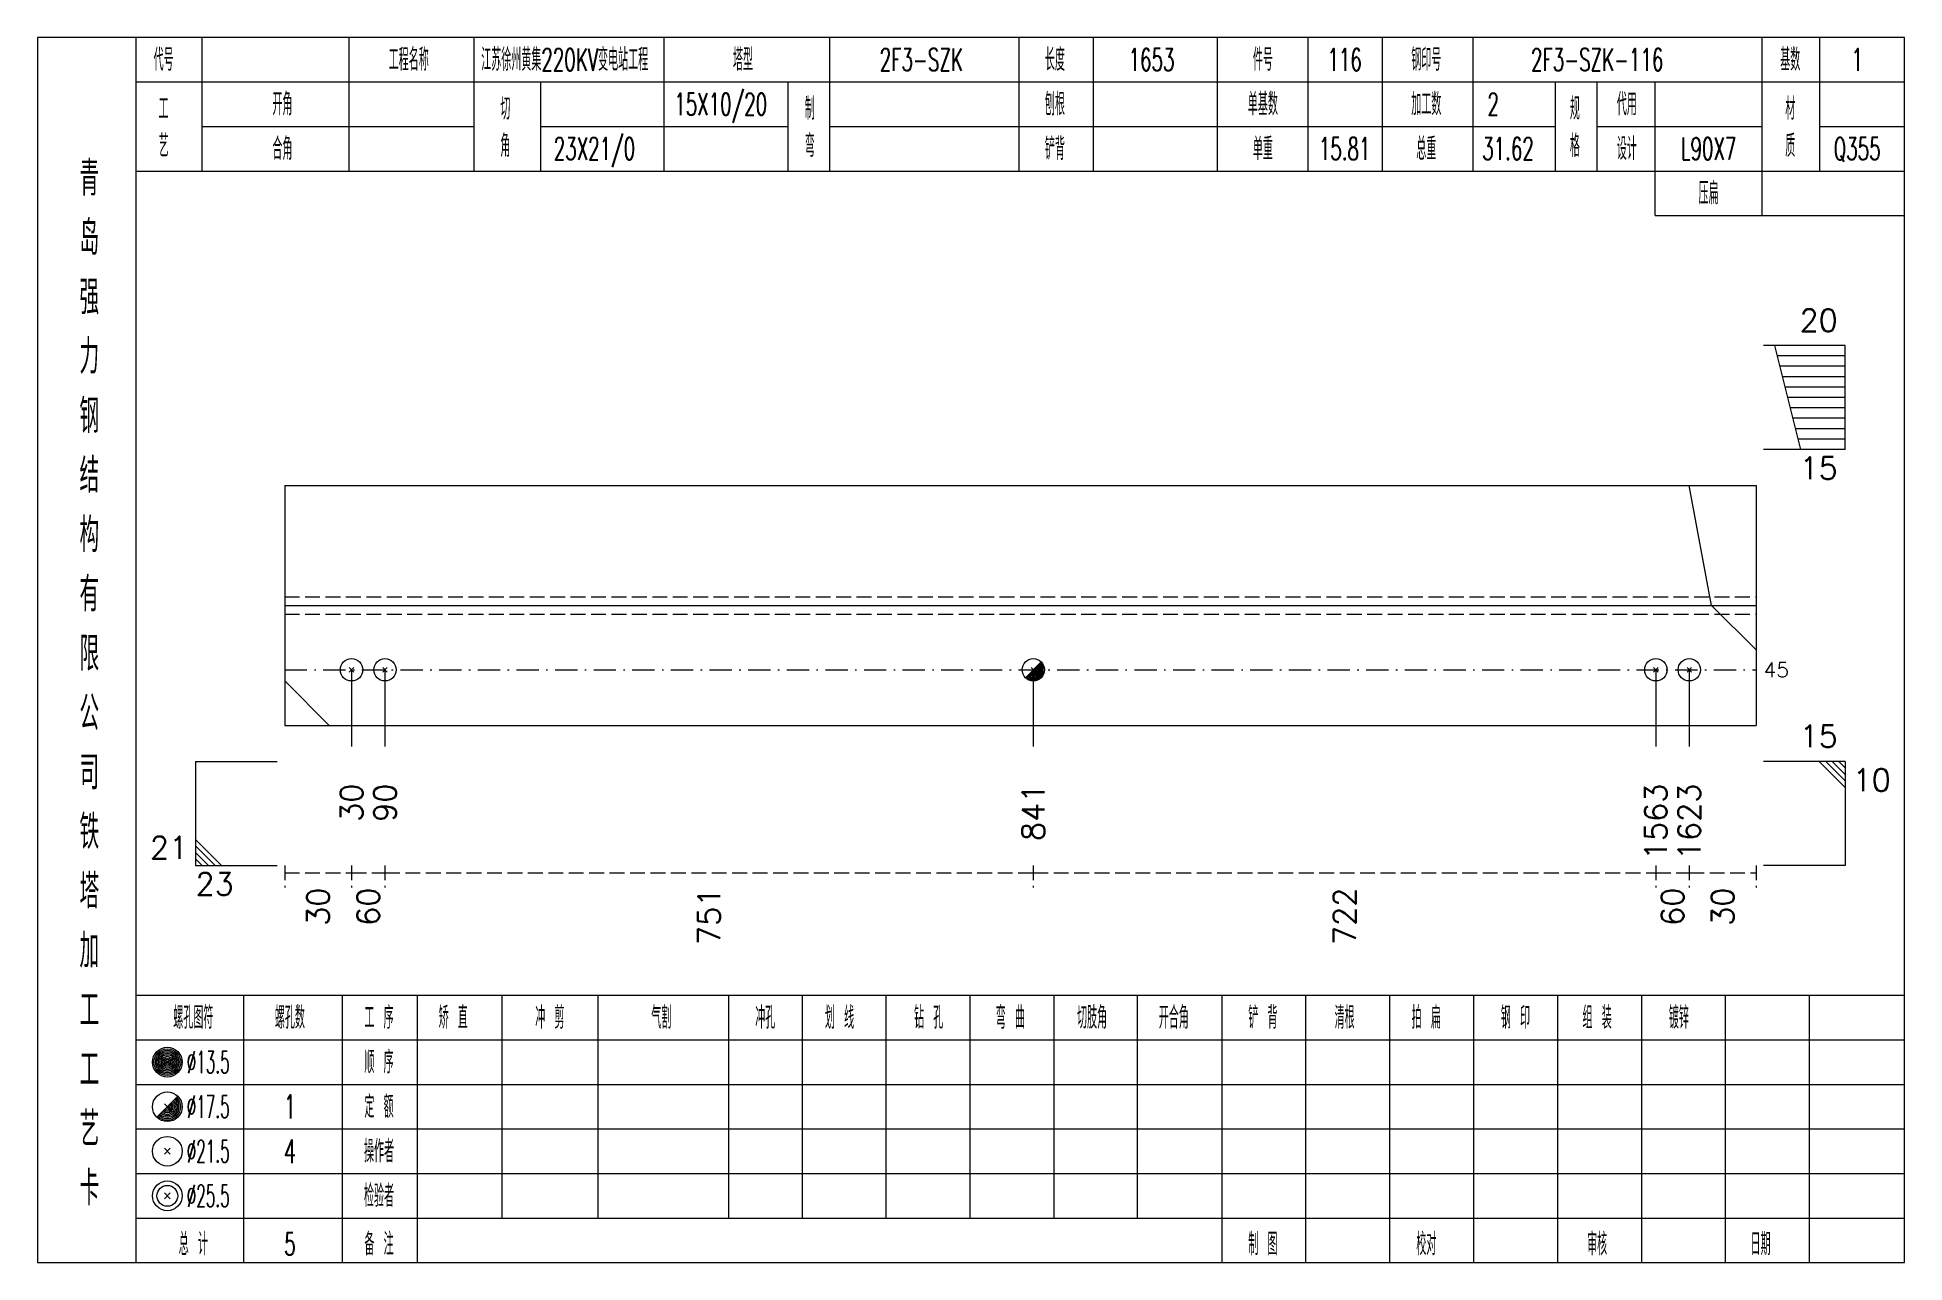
# Model space of a CAD drawing. Extents: x 0 to 4623, y -1159 to 4890.
# Drawn here: x 0 to 251.4, y 4500 to 4665 of the extents above; entities that cross this region are included whole.
import ezdxf
from ezdxf.enums import TextEntityAlignment as Align

# ---------------------------------------------------------------- set-up
doc = ezdxf.new("R2010")
doc.units = 0
doc.header["$MEASUREMENT"] = 0
doc.linetypes.add('一点画线', pattern=[5.2, 3, -1, 0.2, -1])
doc.linetypes.add('虚线', pattern=[2.75, 2, -0.75])
doc.layers.get('0').update_dxf_attribs({"linetype": 'CONTINUOUS', "lineweight": 25})
for name, color, linetype, lineweight in [('1', 7, 'CONTINUOUS', 25), ('4', 7, 'CONTINUOUS', 25), ('5', 7, 'CONTINUOUS', 25)]:
    doc.layers.add(name, color=color, linetype=linetype, lineweight=lineweight)
doc.styles.get("Standard").update_dxf_attribs({"font": 'simplex.shx', "width": 0.7, "height": 3, "bigfont": 'gbhzfs.shx'})

msp = doc.modelspace()

# ---------------------------------------------------------------- texts
at = {"color": 7, "linetype": 'Continuous', "lineweight": 13}
for s, p in [('20', (242.4, 4624.5)), ('15', (242.4, 4568.5)), ('21', (20.3, 4553.5))]:
    msp.add_text(s, height=3, dxfattribs=at).set_placement(p, align=Align.BOTTOM_RIGHT)
msp.add_text('15', height=3, dxfattribs=at).set_placement((242.4, 4608.5), align=Align.TOP_RIGHT)
msp.add_text('45', height=2, dxfattribs=at).set_placement((232.4, 4579.833), align=Align.MIDDLE_LEFT)
for s, p in [('10', (244.4, 4566.5)), ('23', (21.3, 4552.5))]:
    msp.add_text(s, height=3, dxfattribs=at).set_placement(p, align=Align.TOP_LEFT)
at = {"color": 8, "linetype": 'Continuous', "lineweight": 9}
for s, p in [('30', (37.8, 4550.5)), ('60', (44.55, 4550.5)), ('751', (90.444, 4550.5)), ('722', (175.994, 4550.5)), ('60', (220.15, 4550.5)), ('30', (226.9, 4550.5))]:
    msp.add_text(s, height=3, rotation=90, dxfattribs=at).set_placement(p, align=Align.MIDDLE_RIGHT)
at = {"layer": '1', "color": 7, "linetype": 'Continuous', "lineweight": 13}
for s, p in [('30', (42.3, 4564.5)), ('90', (46.8, 4564.5)), ('841', (134.088, 4564.5)), ('1563', (217.9, 4564.5)), ('1623', (222.4, 4564.5))]:
    msp.add_text(s, height=3, rotation=90, dxfattribs=at).set_placement(p, align=Align.MIDDLE_RIGHT)
at = {"layer": '4', "color": 1, "linetype": 'Continuous', "lineweight": 13}
for s, height, width, p in [('代号', 3, 0.6, (17, 4662)), ('工程名称', 3, 0.6, (50, 4662)), ('江苏徐州黄集220KV变电站工程', 3, 0.6, (71, 4662)), ('塔型', 3, 0.6, (95, 4662)), ('2F3-SZK', 3, 0.6, (119, 4662)), ('长度', 3, 0.6, (137, 4662)), ('1653', 3, 0.6, (150, 4662)), ('件号', 3, 0.6, (165, 4662)), ('116', 3, 0.6, (176, 4662)), ('钢印号', 3, 0.6, (187, 4662)), ('2F3-SZK-116', 3, 0.6, (210, 4662)), ('基数', 3, 0.6, (236, 4662)), ('1', 3, 0.6, (245, 4662)), ('工', 3, 0.6, (17, 4655.4)), ('开角', 3, 0.6, (33, 4656)), ('切', 3, 0.6, (63, 4655.4)), ('15X10/20', 3, 0.6, (92, 4656)), ('制', 3, 0.6, (104, 4655.4)), ('刨根', 3, 0.6, (137, 4656)), ('单基数', 3, 0.6, (165, 4656)), ('加工数', 3, 0.6, (187, 4656)), ('2', 3, 0.6, (196, 4656)), ('规', 3, 0.6, (207, 4655.4)), ('代用', 3, 0.6, (214, 4656)), ('材', 3, 0.6, (236, 4655.4)), ('艺', 3, 0.6, (17, 4650.4)), ('合角', 3, 0.6, (33, 4650)), ('角', 3, 0.6, (63, 4650.4)), ('23X21/0', 3, 0.6, (75, 4650)), ('弯', 3, 0.6, (104, 4650.4)), ('铲背', 3, 0.6, (137, 4650)), ('单重', 3, 0.6, (165, 4650)), ('15.81', 3, 0.6, (176, 4650)), ('总重', 3, 0.6, (187, 4650)), ('31.62', 3, 0.6, (198, 4650)), ('格', 3, 0.6, (207, 4650.4)), ('设计', 3, 0.6, (214, 4650)), ('L90X7', 3, 0.6, (225, 4650)), ('质', 3, 0.6, (236, 4650.4)), ('Q355', 3, 0.6, (245, 4650)), ('青', 4.6, 0.8, (7, 4646)), ('压扁', 3, 0.6, (225, 4644)), ('岛', 4.6, 0.8, (7, 4638)), ('强', 4.6, 0.8, (7, 4630)), ('力', 4.6, 0.8, (7, 4622)), ('钢', 4.6, 0.8, (7, 4614)), ('结', 4.6, 0.8, (7, 4606)), ('构', 4.6, 0.8, (7, 4598)), ('有', 4.6, 0.8, (7, 4590)), ('限', 4.6, 0.8, (7, 4582)), ('公', 4.6, 0.8, (7, 4574)), ('司', 4.6, 0.8, (7, 4566)), ('铁', 4.6, 0.8, (7, 4558)), ('塔', 4.6, 0.8, (7, 4550)), ('加', 4.6, 0.8, (7, 4542)), ('工', 4.6, 0.8, (7, 4534)), ('螺孔图符', 3, 0.6, (21, 4533)), ('螺孔数', 3, 0.6, (34, 4533)), ('工 序', 3, 0.6, (46, 4533)), ('矫 直', 3, 0.6, (56, 4533)), ('冲 剪', 3, 0.6, (69, 4533)), ('气割', 3, 0.6, (84, 4533)), ('冲孔', 3, 0.6, (98, 4533)), ('划 线', 3, 0.6, (108, 4533)), ('钻 孔', 3, 0.6, (120, 4533)), ('弯 曲', 3, 0.6, (131, 4533)), ('切肢角', 3, 0.6, (142, 4533)), ('开合角', 3, 0.6, (153, 4533)), ('铲 背', 3, 0.6, (165, 4533)), ('清根', 3, 0.6, (176, 4533)), ('拍 扁', 3, 0.6, (187, 4533)), ('钢 印', 3, 0.6, (199, 4533)), ('组 装', 3, 0.6, (210, 4533)), ('镀锌', 3, 0.6, (221, 4533)), ('工', 4.6, 0.8, (7, 4526)), ('%%C13.5', 3, 0.5, (23, 4527)), ('顺 序', 3, 0.6, (46, 4527)), ('定 额', 3, 0.6, (46, 4521)), ('艺', 4.6, 0.8, (7, 4518)), ('%%C17.5', 3, 0.5, (23, 4521)), ('1', 3.2, 0.6, (34, 4521)), ('%%C21.5', 3, 0.5, (23, 4515)), ('4', 3.2, 0.6, (34, 4515)), ('操作者', 3, 0.6, (46, 4515)), ('卡', 4.6, 0.8, (7, 4510)), ('%%C25.5', 3, 0.5, (23, 4509)), ('检验者', 3, 0.6, (46, 4509)), ('总 计', 3, 0.6, (21, 4502.5)), ('5', 3, 0.6, (34, 4502.5)), ('备 注', 3, 0.6, (46, 4502.5)), ('制 图', 3, 0.6, (165, 4502.5)), ('校对', 3, 0.6, (187, 4502.5)), ('审核', 3, 0.6, (210, 4502.5)), ('日期', 3, 0.6, (232, 4502.5))]:
    msp.add_text(s, height=height, dxfattribs=dict(at, width=width)).set_placement(p, align=Align.MIDDLE_CENTER)

# ---------------------------------------------------------------- blocks, each defined once
blk = doc.blocks.new('孔21.5')
at = {"layer": '5', "color": 7, "linetype": 'Continuous', "lineweight": 13}
for p, q in [((-0.2, -0.2), (0.2, 0.2)), ((-0.2, 0.2), (0.2, -0.2))]:
    blk.add_line(p, q, dxfattribs=at)
blk.add_circle((0, 0), 1, dxfattribs=at)
blk = doc.blocks.new('孔17.5')
at = {"layer": '5', "color": 7, "linetype": 'Continuous', "lineweight": 13}
for p, q in [((-0.707, -0.707), (0.707, 0.707)), ((-0.2, 0.2), (0.2, -0.2))]:
    blk.add_line(p, q, dxfattribs=at)
blk.add_circle((0, 0), 1, dxfattribs=at)
for radius in [0.9, 0.8, 0.7, 0.6, 0.5, 0.4, 0.3, 0.2, 0.1]:
    blk.add_arc((0, 0), radius, 225, 45, dxfattribs=at)

# ---------------------------------------------------------------- linework, layer by layer
at = {"color": 7, "linetype": 'Continuous', "lineweight": 13}
for p, q in [((243.4, 4623.5), (232.4, 4623.5)), ((237.4, 4609.5), (233.9, 4623.5)), ((243.4, 4609.5), (243.4, 4623.5)), ((243.4, 4622.1), (234.25, 4622.1)), ((243.4, 4620.7), (234.6, 4620.7)), ((243.4, 4619.3), (234.95, 4619.3)), ((243.4, 4617.9), (235.3, 4617.9)), ((243.4, 4616.5), (235.65, 4616.5)), ((243.4, 4615.1), (236, 4615.1)), ((243.4, 4613.7), (236.35, 4613.7)), ((243.4, 4612.3), (236.7, 4612.3)), ((243.4, 4610.9), (237.05, 4610.9)), ((243.4, 4609.5), (232.4, 4609.5)), ((225.4, 4588.5), (222.4, 4604.667)), ((231.4, 4582.5), (225.4, 4588.5)), ((33.3, 4578.333), (39.3, 4572.333)), ((42.3, 4579.833), (42.3, 4569.5)), ((46.8, 4579.833), (46.8, 4569.5)), ((134.088, 4579.833), (134.088, 4569.5)), ((217.9, 4579.833), (217.9, 4569.5)), ((222.4, 4579.833), (222.4, 4569.5)), ((21.3, 4567.5), (32.3, 4567.5)), ((21.3, 4567.5), (21.3, 4553.5)), ((243.4, 4567.5), (232.4, 4567.5)), ((239.9, 4567.5), (243.4, 4564)), ((240.775, 4567.5), (243.4, 4564.875)), ((241.65, 4567.5), (243.4, 4565.75)), ((242.525, 4567.5), (243.4, 4566.625)), ((243.4, 4567.5), (243.4, 4553.5)), ((24.8, 4553.5), (21.3, 4557)), ((23.925, 4553.5), (21.3, 4556.125)), ((23.05, 4553.5), (21.3, 4555.25)), ((22.175, 4553.5), (21.3, 4554.375)), ((21.3, 4553.5), (32.3, 4553.5)), ((243.4, 4553.5), (232.4, 4553.5))]:
    msp.add_line(p, q, dxfattribs=at)
at = {"color": 7, "linetype": 'Continuous', "lineweight": 18}
for p, q in [((33.3, 4604.667), (33.3, 4572.333)), ((33.3, 4604.667), (231.4, 4604.667)), ((231.4, 4604.667), (231.4, 4572.333)), ((33.3, 4588.5), (231.4, 4588.5))]:
    msp.add_line(p, q, dxfattribs=at)
at = {"color": 1, "linetype": '虚线', "lineweight": 18}
for p, q in [((33.3, 4589.667), (231.4, 4589.667)), ((33.3, 4587.333), (231.4, 4587.333))]:
    msp.add_line(p, q, dxfattribs=at)
at = {"color": 3, "linetype": '一点画线', "lineweight": 13}
msp.add_line((33.3, 4579.833), (231.4, 4579.833), dxfattribs=at)
at = {"color": 8, "linetype": '虚线', "lineweight": 9}
for p, q in [((33.3, 4553.5), (33.3, 4550.5)), ((42.3, 4553.5), (42.3, 4550.5)), ((42.3, 4553.5), (42.3, 4550.5)), ((46.8, 4553.5), (46.8, 4550.5)), ((46.8, 4553.5), (46.8, 4550.5)), ((134.088, 4553.5), (134.088, 4550.5)), ((134.088, 4553.5), (134.088, 4550.5)), ((217.9, 4553.5), (217.9, 4550.5)), ((217.9, 4553.5), (217.9, 4550.5)), ((222.4, 4553.5), (222.4, 4550.5)), ((222.4, 4553.5), (222.4, 4550.5)), ((231.4, 4553.5), (231.4, 4550.5)), ((33.3, 4552.5), (42.3, 4552.5)), ((42.3, 4552.5), (46.8, 4552.5)), ((46.8, 4552.5), (134.088, 4552.5)), ((134.088, 4552.5), (217.9, 4552.5)), ((217.9, 4552.5), (222.4, 4552.5)), ((222.4, 4552.5), (231.4, 4552.5))]:
    msp.add_line(p, q, dxfattribs=at)
at = {"layer": '1', "color": 7, "linetype": 'Continuous', "lineweight": 18}
msp.add_line((33.3, 4572.333), (231.4, 4572.333), dxfattribs=at)
at = {"layer": '4', "color": 1, "linetype": 'Continuous', "lineweight": 18}
for p, q in [((13.3, 4500), (13.3, 4665)), ((22.2, 4647), (22.2, 4665)), ((42, 4647), (42, 4665)), ((58.8, 4647), (58.8, 4665)), ((84.4, 4647), (84.4, 4665)), ((106.7, 4647), (106.7, 4665)), ((132.2, 4647), (132.2, 4665)), ((142.2, 4647), (142.2, 4665)), ((158.9, 4647), (158.9, 4665)), ((171.1, 4647), (171.1, 4665)), ((181.1, 4647), (181.1, 4665)), ((193.3, 4647), (193.3, 4665)), ((232.2, 4641), (232.2, 4665)), ((240, 4647), (240, 4665)), ((13.3, 4659), (251.4, 4659)), ((67.8, 4647), (67.8, 4659)), ((101.1, 4647), (101.1, 4659)), ((204.4, 4647), (204.4, 4659)), ((210, 4647), (210, 4659)), ((217.8, 4641), (217.8, 4659)), ((22.2, 4653), (58.8, 4653)), ((67.8, 4653), (101.1, 4653)), ((106.7, 4653), (204.4, 4653)), ((210, 4653), (232.2, 4653)), ((240, 4653), (251.4, 4653)), ((13.3, 4647), (251.4, 4647)), ((217.8, 4641), (251.4, 4641)), ((13.3, 4536), (251.4, 4536)), ((27.8, 4500), (27.8, 4536)), ((41.1, 4500), (41.1, 4536)), ((51.2, 4500), (51.2, 4536)), ((62.6, 4506), (62.6, 4536)), ((75.5, 4506), (75.5, 4536)), ((93.1, 4506), (93.1, 4536)), ((103, 4506), (103, 4536)), ((114.3, 4506), (114.3, 4536)), ((125.6, 4506), (125.6, 4536)), ((136.9, 4506), (136.9, 4536)), ((148.1, 4506), (148.1, 4536)), ((159.5, 4506), (159.5, 4536)), ((170.8, 4506), (170.8, 4536)), ((182.1, 4506), (182.1, 4536)), ((193.4, 4506), (193.4, 4536)), ((204.7, 4506), (204.7, 4536)), ((216, 4506), (216, 4536)), ((227.3, 4506), (227.3, 4536)), ((238.6, 4506), (238.6, 4536)), ((13.3, 4530), (251.4, 4530)), ((13.3, 4524), (251.4, 4524)), ((13.3, 4518), (251.4, 4518)), ((13.3, 4512), (251.4, 4512)), ((13.3, 4506), (251.4, 4506)), ((159.5, 4500), (159.5, 4506)), ((170.8, 4500), (170.8, 4506)), ((182.1, 4500), (182.1, 4506)), ((193.4, 4500), (193.4, 4506)), ((204.7, 4500), (204.7, 4506)), ((216, 4500), (216, 4506)), ((227.3, 4500), (227.3, 4506)), ((238.6, 4500), (238.6, 4506))]:
    msp.add_line(p, q, dxfattribs=at)
at = {"layer": '4', "color": 7, "linetype": 'Continuous', "lineweight": 13}
for p, q in [((17.3, 4526.8), (17.7, 4527.2)), ((17.7, 4526.8), (17.3, 4527.2)), ((16.086, 4519.586), (18.914, 4522.414)), ((17.1, 4521.4), (17.9, 4520.6)), ((17.1, 4514.6), (17.9, 4515.4)), ((17.1, 4515.4), (17.9, 4514.6)), ((17.1, 4508.6), (17.9, 4509.4)), ((17.1, 4509.4), (17.9, 4508.6))]:
    msp.add_line(p, q, dxfattribs=at)
at = {"layer": '4', "color": 1, "linetype": 'Continuous', "lineweight": 18}
msp.add_lwpolyline([(0, 4665), (0, 4500), (251.4, 4500), (251.4, 4665)], close=True, dxfattribs=at)
at = {"layer": '4', "color": 7, "linetype": 'Continuous', "lineweight": 13}
for centre, radius in [((17.5, 4527), 2), ((17.5, 4527), 1.8), ((17.5, 4527), 1.6), ((17.5, 4527), 1.4), ((17.5, 4527), 1.2), ((17.5, 4527), 1), ((17.5, 4527), 0.8), ((17.5, 4527), 0.6), ((17.5, 4527), 0.4), ((17.5, 4527), 0.2), ((17.5, 4521), 2), ((17.5, 4515), 2), ((17.5, 4509), 2), ((17.5, 4509), 1.4)]:
    msp.add_circle(centre, radius, dxfattribs=at)
for radius in [1.8, 1.6, 1.4, 1.2, 1, 0.8, 0.6, 0.4, 0.2]:
    msp.add_arc((17.5, 4521), radius, 225, 45, dxfattribs=at)

# ---------------------------------------------------------------- block references
at = {"layer": '1', "color": 7, "linetype": 'Continuous', "lineweight": 13, "xscale": 1.5, "yscale": 1.5, "zscale": 1.5}
for name, p in [('孔21.5', (42.3, 4579.833)), ('孔21.5', (46.8, 4579.833)), ('孔17.5', (134.088, 4579.833)), ('孔21.5', (217.9, 4579.833)), ('孔21.5', (222.4, 4579.833))]:
    msp.add_blockref(name, p, dxfattribs=at)

msp.set_redraw_order([(e.dxf.handle, doc.entitydb.next_handle()) for e in msp.query("TEXT MTEXT ATTDEF DIMENSION ARC_DIMENSION")])  # texts and dimensions are drawn at this point

doc.saveas('drawing.dxf')
